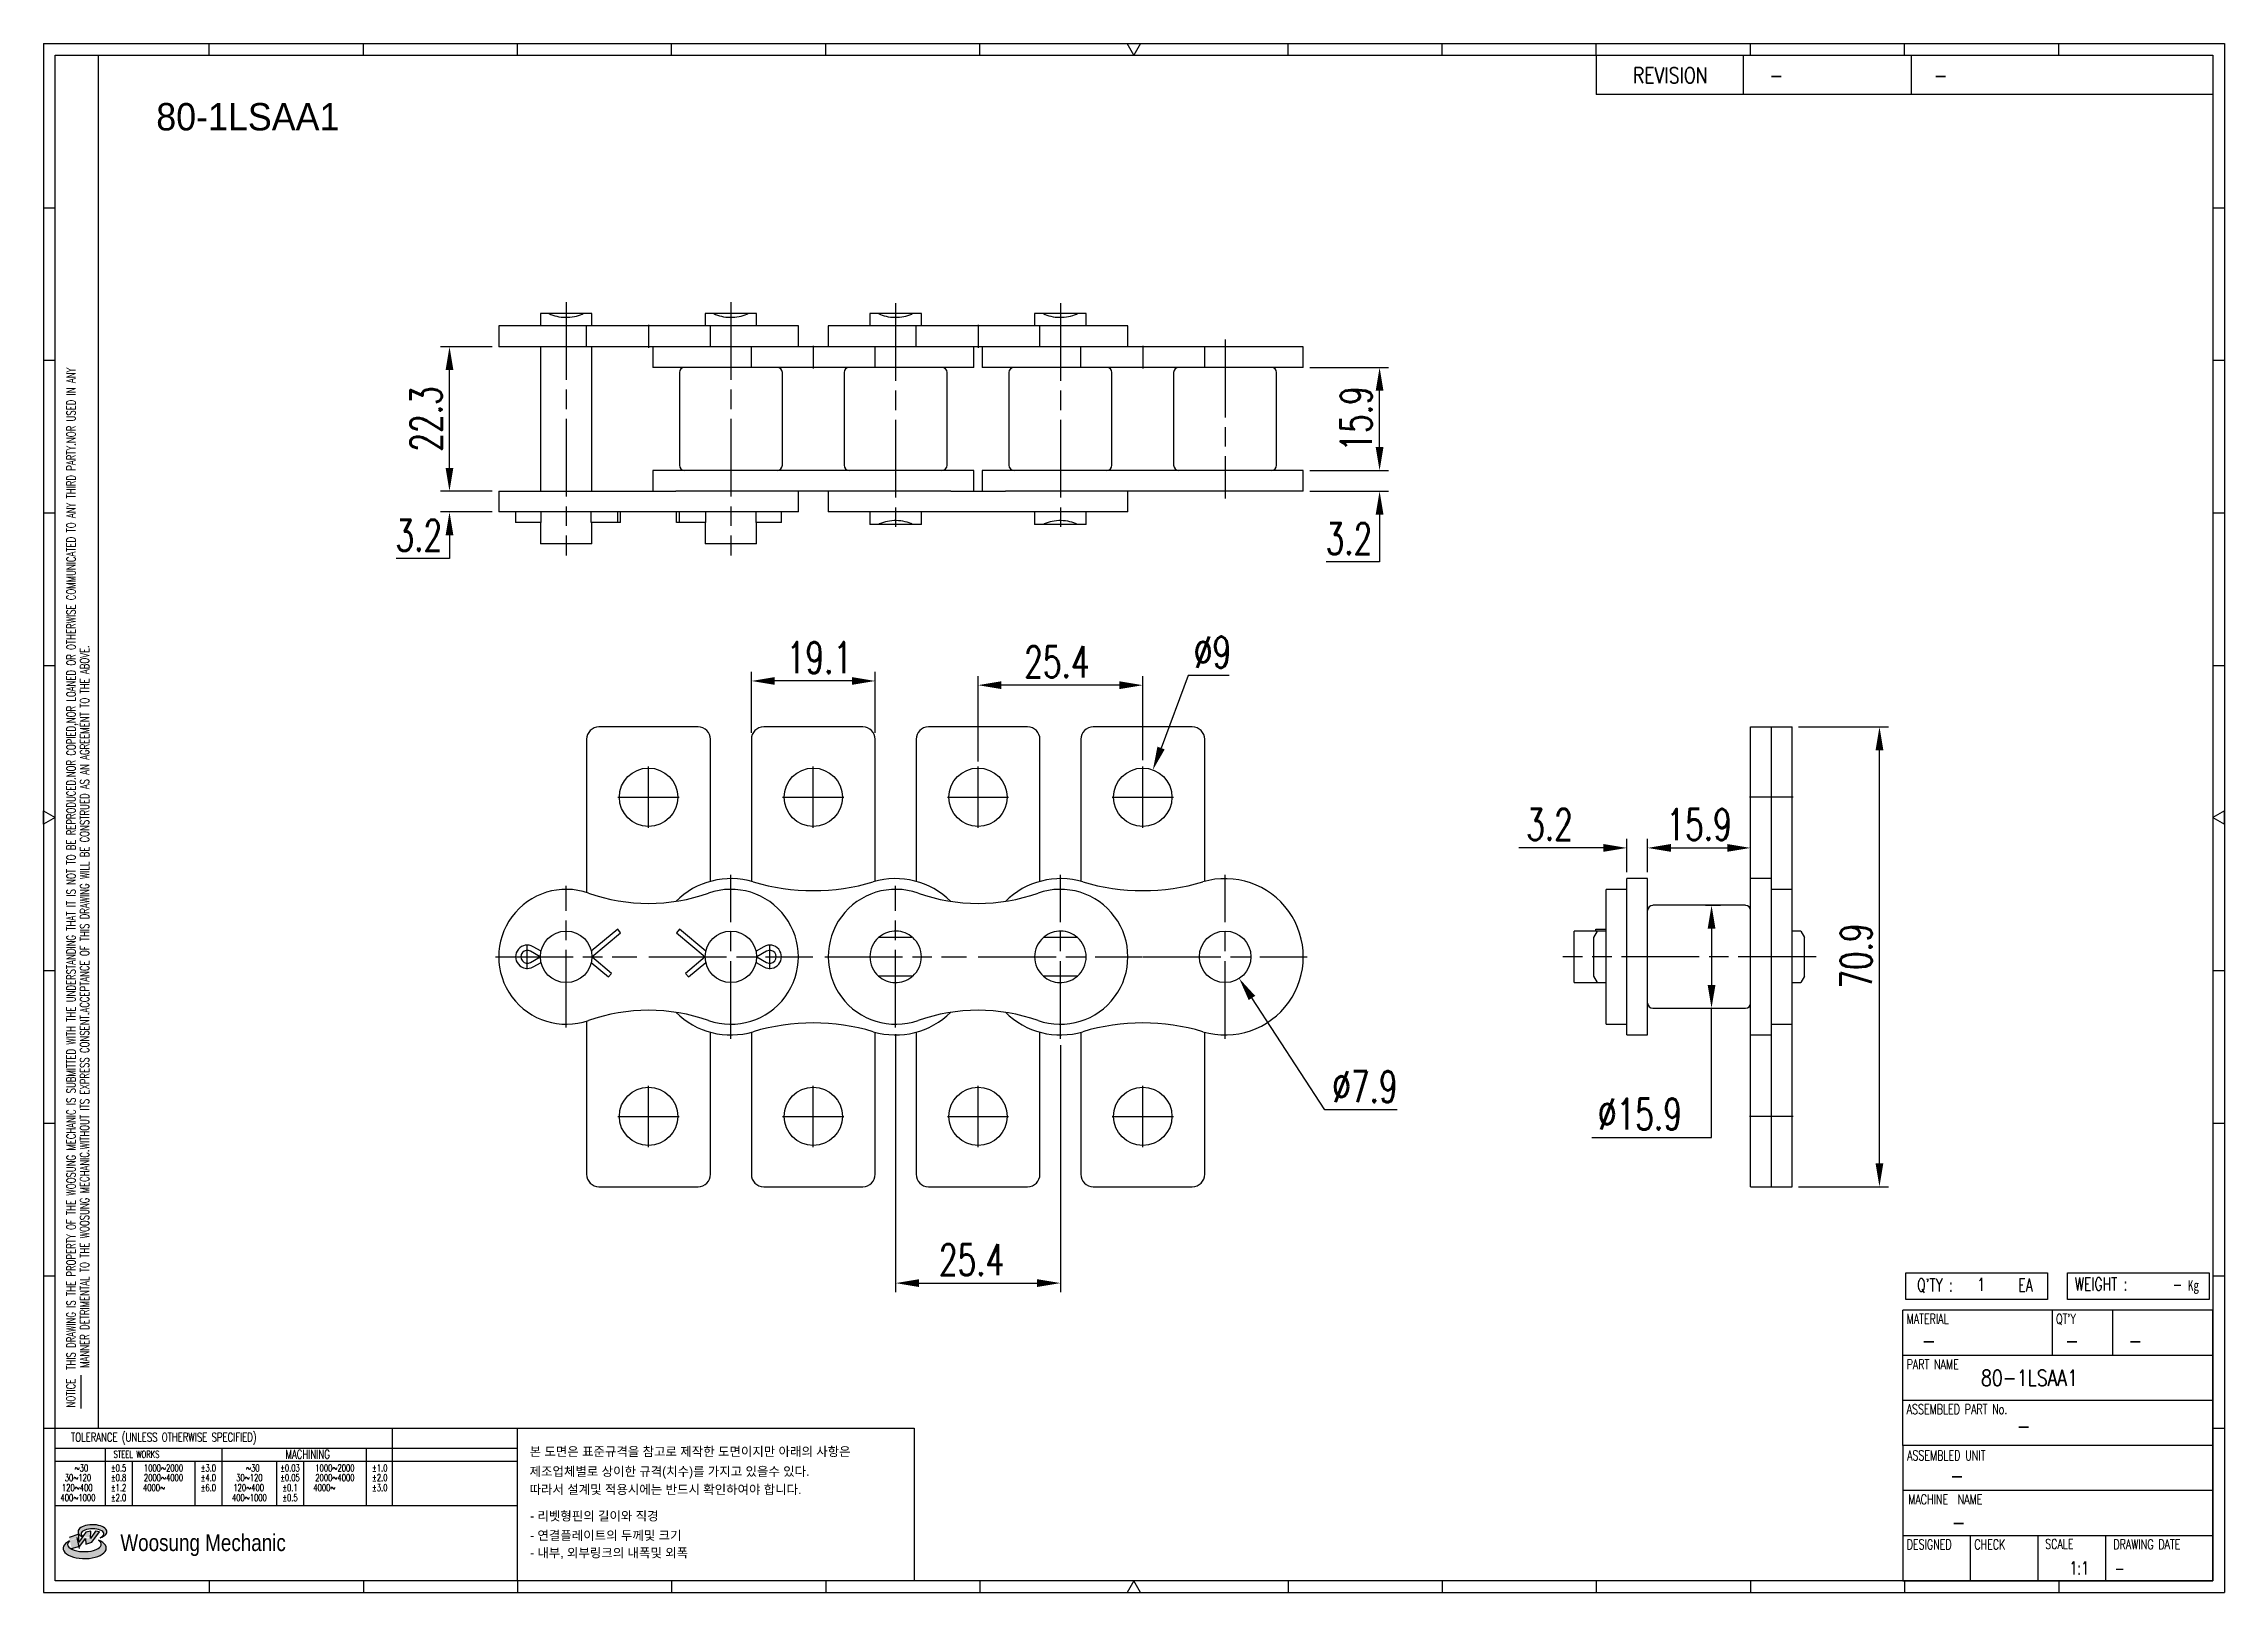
# Model space of a CAD drawing. Header units: millimetres. Extents: x 1209 to 1546, y 59 to 298.
import ezdxf
from ezdxf.enums import TextEntityAlignment as Align

# ---------------------------------------------------------------- set-up
doc = ezdxf.new("R2010")
doc.units = ezdxf.units.MM
doc.linetypes.add('AM_ISO08W050', pattern=[18, 12, -1.5, 3, -1.5])
doc.layers.get('Defpoints').update_dxf_attribs({"color": 80})
doc.layers.add('CL1', color=140, linetype='AM_ISO08W050', lineweight=25)
for name, color, linetype in [('S-DIM', 7, 'Continuous'), ('TITLE', 7, 'Continuous'), ('도면레이아웃', 7, 'Continuous')]:
    doc.layers.add(name, color=color, linetype=linetype)
doc.styles.add('HAN', font='ROMANS.shx', dxfattribs={"width": 0.7, "bigfont": 'whgtxt.shx'})
doc.styles.add('HKD_ST2', font='romans.shx', dxfattribs={"width": 0.7, "height": 4, "bigfont": '@extfont2.shx'})
doc.styles.add('HSG', font='SIMPLEX.shx', dxfattribs={"width": 0.7, "bigfont": 'HSG.shx'})
doc.styles.add('MtXpl_', font='Gulim.ttf')
doc.styles.add('SLDTEXTSTYLE4', font='arial.ttf', dxfattribs={"width": 0.8})
doc.dimstyles.new('AP2', dxfattribs={"dimscale": 2, "dimtxt": 2.4, "dimasz": 1.8, "dimexe": 0.7, "dimexo": 0.5, "dimgap": 0.6, "dimtad": 1, "dimtoh": 1, "dimdec": 1, "dimrnd": 0.01, "dimzin": 9, "dimdsep": 46, "dimtxsty": 'HSG', "dimcen": 0, "dimclrd": 251, "dimclre": 251, "dimclrt": 60, "dimazin": 2, "dimtp": 1, "dimtm": 1, "dimtfac": 0.5, "dimtdec": 1, "dimtofl": 0, "dimtmove": 0, "dimatfit": 3, "dimfxl": 0, "dimtvp": 1, "dimtolj": 2, "dimlwd": -1, "dimlwe": -1, "dimarcsym": 0})

msp = doc.modelspace()

# ---------------------------------------------------------------- texts
at = {"color": 254, "style": 'MtXpl_'}
msp.add_text('80-1LSAA1', height=4.221, dxfattribs=at).set_placement((1226.85, 284.18))
at = {"style": 'HAN', "width": 0.8}
msp.add_text('80-1LSAA1', height=2.436, dxfattribs=at).set_placement((1508.19, 90.62))
at = {"color": 140, "style": 'MtXpl_'}
for s, p in [('본 도면은 표준규격을 참고로 제작한 도면이지만 아래의 사항은', (1284.41, 79.78)), ('제조업체별로 상이한 규격(치수)를 가지고 있을수 있다.', (1284.41, 76.72)), ('따라서 설계및 적용시에는 반드시 확인하여야 합니다.', (1284.41, 73.93)), ('- 리벳형핀의 길이와 직경', (1284.49, 69.84)), ('- 연결플레이트의 두께및 크기', (1284.49, 66.85)), ('- 내부, 외부링크의 내폭및 외폭', (1284.49, 64.16))]:
    msp.add_text(s, height=1.4072, dxfattribs=at).set_placement(p)

# ---------------------------------------------------------------- blocks, each defined once
blk = doc.blocks.new('MAST')
at = {"layer": '도면레이아웃'}
h = blk.add_hatch(color=10, dxfattribs=at)
h.paths.add_polyline_path([(1.544, 35.177), (1.554, 34.966), (1.779, 35.034), (2.054, 35.422), (1.908, 35.446), (1.728, 35.167), (1.741, 35.439), (1.547, 35.405), (1.292, 35.041), (1.295, 35.33), (0.943, 35.208), (1.03, 34.8), (1.336, 34.885)])
edge = h.paths.add_edge_path()
edge.add_ellipse((1.795, 35.421), major_axis=(-0.53, 0), ratio=0.487785, start_angle=122.36065, end_angle=403.39574)
edge.add_line((1.411, 35.244), (1.419, 35.261))
edge.add_ellipse((1.798, 35.344), major_axis=(-0.423, 0), ratio=0.444396, start_angle=131.58977, end_angle=386.19408, ccw=False)
edge = h.paths.add_edge_path()
edge.add_ellipse((1.512, 34.815), major_axis=(-0.793, 0), ratio=0.480113, start_angle=314.67633, end_angle=590.85213)
edge.add_ellipse((1.501, 34.958), major_axis=(-0.62, 0), ratio=0.43311, start_angle=331.7024, end_angle=574.42495, ccw=False)
at = {"color": 140}
for p, q in [((0, 90.118), (80.15, 90.118)), ((0, 90.118), (0, 33.191)), ((80.15, 90.118), (80.15, 33.191)), ((57.068, 89.693), (57.068, 88.246)), ((62.47, 89.693), (62.47, 88.246)), ((68.635, 89.693), (68.635, 88.246)), ((79.725, 88.246), (57.068, 88.246)), ((68.449, 43.961), (68.449, 44.936)), ((68.449, 44.936), (73.654, 44.936)), ((73.654, 44.936), (73.654, 43.961)), ((74.39, 43.961), (74.39, 44.936)), ((74.39, 44.936), (79.595, 44.936)), ((79.595, 44.936), (79.595, 43.961)), ((68.336, 38.59), (68.336, 43.563)), ((79.725, 43.563), (68.336, 43.563)), ((73.654, 43.961), (68.449, 43.961)), ((73.827, 43.563), (73.827, 41.905)), ((79.595, 43.961), (74.39, 43.961)), ((76.037, 43.563), (76.037, 41.905)), ((79.725, 38.59), (79.725, 43.563)), ((79.725, 41.905), (68.336, 41.905)), ((79.725, 40.248), (68.336, 40.248)), ((68.336, 38.59), (68.336, 33.616)), ((79.725, 38.59), (68.336, 38.59)), ((79.725, 33.616), (79.725, 38.59)), ((79.725, 36.932), (68.336, 36.932)), ((79.725, 35.274), (68.336, 35.274)), ((70.822, 33.616), (70.822, 35.274)), ((73.309, 33.616), (73.309, 35.274)), ((75.796, 33.616), (75.796, 35.274)), ((0, 33.191), (80.15, 33.191)), ((68.336, 33.616), (79.725, 33.616))]:
    blk.add_line(p, q, dxfattribs=at)
for p, q in [((6.089, 89.693), (6.089, 90.118)), ((11.753, 89.693), (11.753, 90.118)), ((17.418, 89.693), (17.418, 90.118)), ((23.082, 89.693), (23.082, 90.118)), ((28.746, 89.693), (28.746, 90.118)), ((34.411, 89.693), (34.411, 90.118)), ((45.739, 89.693), (45.739, 90.118)), ((51.404, 89.693), (51.404, 90.118)), ((57.068, 89.693), (57.068, 90.118)), ((62.732, 89.693), (62.732, 90.118)), ((68.397, 89.693), (68.397, 90.118)), ((74.061, 89.693), (74.061, 90.118)), ((0, 84.085), (0.425, 84.085)), ((79.725, 84.085), (80.15, 84.085)), ((0, 78.478), (0.425, 78.478)), ((79.725, 78.478), (80.15, 78.478)), ((0, 72.87), (0.425, 72.87)), ((79.725, 72.87), (80.15, 72.87)), ((0, 67.262), (0.425, 67.262)), ((79.725, 67.262), (80.15, 67.262)), ((0, 56.047), (0.425, 56.047)), ((79.725, 56.047), (80.15, 56.047)), ((0, 50.439), (0.425, 50.439)), ((79.725, 50.439), (80.15, 50.439)), ((0, 44.832), (0.425, 44.832)), ((79.725, 44.832), (80.15, 44.832)), ((1.377, 39.947), (1.377, 41.174)), ((0, 39.224), (0.425, 39.224)), ((79.725, 39.224), (80.15, 39.224)), ((6.089, 33.616), (6.089, 33.191)), ((11.753, 33.616), (11.753, 33.191)), ((17.418, 33.616), (17.418, 33.191)), ((23.082, 33.616), (23.082, 33.191)), ((28.746, 33.616), (28.746, 33.191)), ((34.411, 33.616), (34.411, 33.191)), ((45.739, 33.616), (45.739, 33.191)), ((51.404, 33.616), (51.404, 33.191)), ((57.068, 33.616), (57.068, 33.191)), ((62.732, 33.616), (62.732, 33.191)), ((68.397, 33.616), (68.397, 33.191)), ((74.061, 33.616), (74.061, 33.191))]:
    blk.add_line(p, q)
at = {"color": 2}
for p, q in [((2.017, 39.224), (2.017, 89.693)), ((0.425, 39.224), (17.418, 39.224)), ((0.425, 38.487), (17.418, 38.487)), ((2.257, 38.487), (2.257, 36.382)), ((6.557, 38.5), (6.557, 36.382)), ((11.857, 38.487), (11.857, 36.382)), ((12.816, 39.224), (12.816, 36.382)), ((17.418, 33.616), (17.418, 39.224)), ((0.425, 38.012), (17.418, 38.012)), ((3.257, 38.012), (3.257, 36.382)), ((5.557, 38.012), (5.557, 36.382)), ((8.557, 38.012), (8.557, 36.382)), ((9.557, 38.026), (9.557, 36.382)), ((0.425, 36.382), (17.418, 36.382))]:
    blk.add_line(p, q, dxfattribs=at)
for points in [[(40.075, 89.693), (39.83, 90.118), (40.32, 90.118)], [(0.425, 61.679), (0, 61.433), (0, 61.924)], [(79.725, 61.679), (80.15, 61.433), (80.15, 61.924)], [(40.075, 33.616), (39.83, 33.191), (40.32, 33.191)]]:
    blk.add_lwpolyline(points, close=True)
at = {"color": 140}
blk.add_lwpolyline([(0.425, 89.693), (79.725, 89.693), (79.725, 33.616), (0.425, 33.616)], close=True, dxfattribs=at)
at = {"layer": '도면레이아웃'}
for p, q in [((1.295, 35.33), (0.943, 35.208)), ((1.547, 35.405), (1.292, 35.041)), ((1.292, 35.041), (1.295, 35.33)), ((1.741, 35.439), (1.547, 35.405)), ((1.908, 35.446), (1.728, 35.167)), ((1.728, 35.167), (1.741, 35.439)), ((1.779, 35.034), (2.054, 35.422)), ((2.054, 35.422), (1.908, 35.446)), ((1.03, 34.8), (1.336, 34.885)), ((1.224, 35.208), (1.311, 34.8)), ((1.224, 35.208), (1.224, 35.208)), ((1.336, 34.885), (1.544, 35.177)), ((1.419, 35.261), (1.411, 35.244)), ((1.544, 35.177), (1.554, 34.966)), ((1.554, 34.966), (1.779, 35.034))]:
    blk.add_line(p, q, dxfattribs=at)
for centre, major_axis, ratio, start_param, end_param in [((1.795, 35.421), (-0.53, 0), 0.487785, 2.135596, 7.040584), ((1.798, 35.344), (-0.423, 0), 0.444396, 2.296675, 6.740358), ((1.512, 34.815), (-0.793, 0), 0.480113, 5.492138, 10.312315), ((1.501, 34.958), (-0.62, 0), 0.43311, 5.789299, 10.025607)]:
    blk.add_ellipse(centre, major_axis=major_axis, ratio=ratio, start_param=start_param, end_param=end_param, dxfattribs=at)
for s, height, style, width, p in [('REVISION', 0.5806, 'HAN', 0.8, (58.415, 88.664)), ('-', 0.581, 'HAN', 0.8, (63.426, 88.664)), ('-', 0.581, 'HAN', 0.8, (69.468, 88.664)), ("Q'TY : ", 0.4746, 'HKD_ST2', 0.7, (68.857, 44.253)), ('1', 0.475, 'HKD_ST2', 0.7, (71.071, 44.275)), ('EA', 0.4746, 'HKD_ST2', 0.7, (72.578, 44.253)), ('WEIGHT : ', 0.4746, 'HKD_ST2', 0.7, (74.65, 44.286)), ('-', 0.581, 'HAN', 0.8, (69.029, 42.157)), ('-', 0.581, 'HAN', 0.8, (74.289, 42.157)), ('-', 0.581, 'HAN', 0.8, (76.623, 42.157)), ('-', 0.581, 'HAN', 0.8, (72.515, 39.013)), ('-', 0.581, 'HAN', 0.8, (70.067, 37.189)), ('-', 0.581, 'HAN', 0.8, (70.126, 35.48)), ('1:1', 0.4746, 'HKD_ST2', 0.7, (74.458, 33.848)), ('-', 0.475, 'HKD_ST2', 0.7, (76.112, 33.837))]:
    blk.add_text(s, height=height, dxfattribs=dict(style=style, width=width)).set_placement(p)
at = {"color": 6, "style": 'HKD_ST2', "width": 0.7}
for s, p in [(' THIS DRAWING IS THE PROPERTY OF THE WOOSUNG MECHANIC IS SUBMITTED WITH THE UNDERSTANDING THAT IT IS NOT TO BE REPRODUCED.NOR COPIED,NOR LOANED OR OTHERWISE COMMUNICATED TO ANY THIRD PARTY.NOR USED IN ANY', (1.173, 41.217)), ('MANNER DETRIMENTAL TO THE WOOSUNG MECHANIC.WITHOUT ITS EXPRESS CONSENT.ACCEPTANCE OF THIS DRAWING WILL BE CONSTRUED AS AN AGREEMENT TO THE ABOVE.', (1.672, 41.447))]:
    blk.add_text(s, height=0.326266, rotation=90, dxfattribs=at).set_placement(p)
at = {"style": 'HKD_ST2', "width": 0.7}
blk.add_text('-', height=0.475, dxfattribs=at).set_placement((78.613, 44.286), align=Align.RIGHT)
at = {"color": 254, "style": 'HKD_ST2', "width": 0.7}
for s, height, p in [('MATERIAL', 0.3651, (68.474, 43.425)), ("QT'Y", 0.3651, (73.965, 43.425)), ('PART NAME', 0.3651, (68.474, 41.756)), ('ASSEMBLED PART No.', 0.36511, (68.474, 40.109)), ('ASSEMBLED UNIT', 0.36511, (68.49, 38.408)), ('MACHINE  NAME', 0.36511, (68.532, 36.794)), ('DESIGNED', 0.3651, (68.474, 35.136)), ('CHECK', 0.3651, (70.961, 35.136)), ('SCALE', 0.3651, (73.566, 35.153)), ('DRAWING DATE', 0.36511, (76.071, 35.141))]:
    blk.add_text(s, height=height, dxfattribs=at).set_placement(p, align=Align.TOP_LEFT)
at = {"style": 'HKD_ST2', "width": 0.7}
blk.add_text('NOTICE', height=0.3263, rotation=90, dxfattribs=at).set_placement((1.163, 39.988))
blk.add_text('TOLERANCE (UNLESS OTHERWISE SPECIFIED)', height=0.32627, dxfattribs=at).set_placement((4.417, 38.896), align=Align.MIDDLE_CENTER)
at = {"color": 4, "style": 'HKD_ST2', "width": 0.7}
for s, height, p in [('%%12630', 0.261, (1.389, 37.762)), ('1000%%1262000', 0.26101, (4.407, 37.762)), ('%%12630', 0.261, (7.689, 37.762)), ('1000%%1262000', 0.26101, (10.707, 37.762)), ('120%%126400', 0.26101, (1.237, 37.045)), ('30%%126120', 0.261, (1.263, 37.411)), ('4000%%126', 0.261, (4.061, 37.045)), ('2000%%1264000', 0.26101, (4.407, 37.411)), ('120%%126400', 0.26101, (7.537, 37.045)), ('30%%126120', 0.261, (7.563, 37.411)), ('4000%%126', 0.261, (10.321, 37.045)), ('2000%%1264000', 0.26101, (10.707, 37.411)), ('400%%1261000', 0.26101, (1.263, 36.67)), ('400%%1261000', 0.26101, (7.563, 36.67))]:
    blk.add_text(s, height=height, dxfattribs=at).set_placement(p, align=Align.MIDDLE_CENTER)
for s, height, p in [('%%P0.5', 0.261, (2.757, 37.762)), ('STEEL WORKS', 0.26101, (3.416, 38.268)), ('%%P3.0', 0.261, (6.057, 37.762)), ('%%P0.03', 0.261, (9.057, 37.762)), ('MACHINING', 0.3263, (9.707, 38.27)), ('%%P1.0', 0.261, (12.357, 37.762)), ('%%P0.8', 0.261, (2.757, 37.411)), ('%%P1.2', 0.261, (2.757, 37.045)), ('%%P4.0', 0.261, (6.057, 37.411)), ('%%P6.0', 0.261, (6.057, 37.045)), ('%%P0.05', 0.261, (9.057, 37.411)), ('%%P0.1', 0.261, (9.057, 37.045)), ('%%P2.0', 0.261, (12.357, 37.411)), ('%%P3.0', 0.261, (12.357, 37.045)), ('%%P2.0', 0.261, (2.757, 36.67)), ('%%P0.5', 0.261, (9.057, 36.67))]:
    blk.add_text(s, height=height, dxfattribs=at).set_placement(p, align=Align.MIDDLE)
at = {"color": 1, "style": 'SLDTEXTSTYLE4', "width": 0.8}
blk.add_text('Woosung Mechanic', height=0.61957, dxfattribs=at).set_placement((2.822, 34.711))
at = {"layer": 'TITLE', "width": 0.8}
blk.add_text('Kg', height=0.3789, dxfattribs=at).set_placement((78.807, 44.286))
blk = doc.blocks.new('*D2')
at = {"layer": 'Defpoints', "color": 0, "transparency": 16777216}
for p in [(1353.55, 198.64), (1353.55, 185.86), (1378.95, 186.08)]:
    blk.add_point(p, dxfattribs=at)
at = {"layer": 'S-DIM', "color": 251, "linetype": 'ByBlock', "transparency": 16777216}
for p, q in [((1353.55, 186.86), (1353.55, 200.04)), ((1375.35, 198.64), (1357.15, 198.64)), ((1378.95, 187.08), (1378.95, 200.04))]:
    blk.add_line(p, q, dxfattribs=at)
at = {"layer": 'S-DIM', "color": 251, "transparency": 16777216}
for points in [[(1357.15, 199.24), (1357.15, 198.04), (1353.55, 198.64)], [(1375.35, 199.24), (1375.35, 198.04), (1378.95, 198.64)]]:
    blk.add_solid(points, dxfattribs=at)
at = {"layer": 'S-DIM', "color": 60, "transparency": 16777216, "insert": (1365.71, 202.24), "char_height": 4.8, "attachment_point": 5, "style": 'HSG'}
blk.add_mtext('\\A2;25.4', dxfattribs=at)
blk = doc.blocks.new('*D3')
at = {"layer": 'Defpoints', "color": 0, "transparency": 16777216}
for p in [(1318.6, 199.29), (1318.6, 190.3), (1337.7, 190.3)]:
    blk.add_point(p, dxfattribs=at)
at = {"layer": 'S-DIM', "color": 251, "linetype": 'ByBlock', "transparency": 16777216}
for p, q in [((1318.6, 191.3), (1318.6, 200.69)), ((1334.1, 199.29), (1322.2, 199.29)), ((1337.7, 191.3), (1337.7, 200.69))]:
    blk.add_line(p, q, dxfattribs=at)
at = {"layer": 'S-DIM', "color": 251, "transparency": 16777216}
for points in [[(1322.2, 199.89), (1322.2, 198.69), (1318.6, 199.29)], [(1334.1, 199.89), (1334.1, 198.69), (1337.7, 199.29)]]:
    blk.add_solid(points, dxfattribs=at)
at = {"layer": 'S-DIM', "color": 60, "transparency": 16777216, "insert": (1329.09, 202.89), "char_height": 4.8, "attachment_point": 5, "style": 'HSG'}
blk.add_mtext('\\A2;19.1', dxfattribs=at)
blk = doc.blocks.new('*D4')
at = {"layer": 'Defpoints', "color": 0, "transparency": 16777216}
for p in [(1380.51, 185.58), (1377.38, 177.14)]:
    blk.add_point(p, dxfattribs=at)
at = {"layer": 'S-DIM', "color": 251, "linetype": 'ByBlock', "transparency": 16777216}
for p, q in [((1385.93, 200.14), (1381.77, 188.95)), ((1392.25, 200.14), (1385.93, 200.14))]:
    blk.add_line(p, q, dxfattribs=at)
at = {"layer": 'S-DIM', "color": 251, "transparency": 16777216}
blk.add_solid([(1381.21, 189.16), (1382.33, 188.74), (1380.51, 185.58)], dxfattribs=at)
at = {"layer": 'S-DIM', "color": 60, "transparency": 16777216, "insert": (1389.69, 203.74), "char_height": 4.8, "attachment_point": 5, "style": 'HSG'}
blk.add_mtext('\\A2;∅9', dxfattribs=at)
blk = doc.blocks.new('*D5')
at = {"layer": 'Defpoints', "color": 0, "transparency": 16777216}
for p in [(1340.85, 145.84), (1366.25, 144.11), (1366.25, 106.45)]:
    blk.add_point(p, dxfattribs=at)
at = {"layer": 'S-DIM', "color": 251, "linetype": 'ByBlock', "transparency": 16777216}
for p, q in [((1340.85, 144.84), (1340.85, 105.05)), ((1366.25, 143.11), (1366.25, 105.05)), ((1344.45, 106.45), (1362.65, 106.45))]:
    blk.add_line(p, q, dxfattribs=at)
at = {"layer": 'S-DIM', "color": 251, "transparency": 16777216}
for points in [[(1344.45, 107.05), (1344.45, 105.85), (1340.85, 106.45)], [(1362.65, 107.05), (1362.65, 105.85), (1366.25, 106.45)]]:
    blk.add_solid(points, dxfattribs=at)
at = {"layer": 'S-DIM', "color": 60, "transparency": 16777216, "insert": (1352.56, 110.05), "char_height": 4.8, "attachment_point": 5, "style": 'HSG'}
blk.add_mtext('\\A2;25.4', dxfattribs=at)
blk = doc.blocks.new('*D6')
at = {"layer": 'Defpoints', "color": 0, "transparency": 16777216}
for p in [(1456.78, 173.55), (1453.58, 168.81), (1456.78, 168.81)]:
    blk.add_point(p, dxfattribs=at)
at = {"layer": 'S-DIM', "color": 251, "linetype": 'ByBlock', "transparency": 16777216}
for p, q in [((1453.58, 169.81), (1453.58, 174.95)), ((1456.78, 169.81), (1456.78, 174.95)), ((1449.98, 173.55), (1436.94, 173.55)), ((1460.38, 173.55), (1463.98, 173.55))]:
    blk.add_line(p, q, dxfattribs=at)
at = {"layer": 'S-DIM', "color": 251, "transparency": 16777216}
for points in [[(1449.98, 174.15), (1449.98, 172.95), (1453.58, 173.55)], [(1460.38, 174.15), (1460.38, 172.95), (1456.78, 173.55)]]:
    blk.add_solid(points, dxfattribs=at)
at = {"layer": 'S-DIM', "color": 60, "transparency": 16777216, "insert": (1441.66, 177.15), "char_height": 4.8, "attachment_point": 5, "style": 'HSG'}
blk.add_mtext('\\A2;3.2', dxfattribs=at)
blk = doc.blocks.new('*D7')
at = {"layer": 'Defpoints', "color": 0, "transparency": 16777216}
for p in [(1472.66, 173.55), (1472.66, 173.55), (1456.78, 168.81)]:
    blk.add_point(p, dxfattribs=at)
at = {"layer": 'S-DIM', "color": 251, "linetype": 'ByBlock', "transparency": 16777216}
for p, q in [((1456.78, 169.81), (1456.78, 174.95)), ((1472.66, 174.55), (1472.66, 174.95)), ((1460.38, 173.55), (1469.06, 173.55))]:
    blk.add_line(p, q, dxfattribs=at)
at = {"layer": 'S-DIM', "color": 251, "transparency": 16777216}
for points in [[(1460.38, 174.15), (1460.38, 172.95), (1456.78, 173.55)], [(1469.06, 174.15), (1469.06, 172.95), (1472.66, 173.55)]]:
    blk.add_solid(points, dxfattribs=at)
at = {"layer": 'S-DIM', "color": 60, "transparency": 16777216, "insert": (1464.72, 177.15), "char_height": 4.8, "attachment_point": 5, "style": 'HSG'}
blk.add_mtext('\\A2;15.9', dxfattribs=at)
blk = doc.blocks.new('*D8')
at = {"layer": 'Defpoints', "color": 0, "transparency": 16777216}
for p in [(1479.06, 192.21), (1492.53, 192.21), (1479.06, 121.31)]:
    blk.add_point(p, dxfattribs=at)
at = {"layer": 'S-DIM', "color": 251, "linetype": 'ByBlock', "transparency": 16777216}
for p, q in [((1480.06, 192.21), (1493.93, 192.21)), ((1492.53, 124.91), (1492.53, 188.61)), ((1480.06, 121.31), (1493.93, 121.31))]:
    blk.add_line(p, q, dxfattribs=at)
at = {"layer": 'S-DIM', "color": 251, "transparency": 16777216}
for points in [[(1491.93, 188.61), (1493.13, 188.61), (1492.53, 192.21)], [(1491.93, 124.91), (1493.13, 124.91), (1492.53, 121.31)]]:
    blk.add_solid(points, dxfattribs=at)
at = {"layer": 'S-DIM', "color": 60, "transparency": 16777216, "insert": (1488.93, 156.87), "char_height": 4.8, "attachment_point": 5, "rotation": 90, "style": 'HSG'}
blk.add_mtext('\\A2;70.9', dxfattribs=at)
blk = doc.blocks.new('*D9')
at = {"layer": 'Defpoints', "color": 0, "transparency": 16777216}
for p in [(1403.7, 231.75), (1415.46, 231.75), (1403.7, 228.55)]:
    blk.add_point(p, dxfattribs=at)
at = {"layer": 'S-DIM', "color": 251, "linetype": 'ByBlock', "transparency": 16777216}
for p, q in [((1415.46, 235.35), (1415.46, 238.95)), ((1404.7, 231.75), (1416.86, 231.75)), ((1404.7, 228.55), (1416.86, 228.55)), ((1415.46, 224.95), (1415.46, 217.64)), ((1415.46, 217.64), (1407.22, 217.64))]:
    blk.add_line(p, q, dxfattribs=at)
at = {"layer": 'S-DIM', "color": 251, "transparency": 16777216}
for points in [[(1414.86, 235.35), (1416.06, 235.35), (1415.46, 231.75)], [(1414.86, 224.95), (1416.06, 224.95), (1415.46, 228.55)]]:
    blk.add_solid(points, dxfattribs=at)
at = {"layer": 'S-DIM', "color": 60, "transparency": 16777216, "insert": (1410.74, 221.24), "char_height": 4.8, "attachment_point": 5, "style": 'HSG'}
blk.add_mtext('\\A2;3.2', dxfattribs=at)
blk = doc.blocks.new('*D10')
at = {"layer": 'Defpoints', "color": 0, "transparency": 16777216}
for p in [(1403.7, 247.63), (1415.46, 247.63), (1403.7, 231.75)]:
    blk.add_point(p, dxfattribs=at)
at = {"layer": 'S-DIM', "color": 251, "linetype": 'ByBlock', "transparency": 16777216}
for p, q in [((1404.7, 247.63), (1416.86, 247.63)), ((1415.46, 235.35), (1415.46, 244.03)), ((1404.7, 231.75), (1416.86, 231.75))]:
    blk.add_line(p, q, dxfattribs=at)
at = {"layer": 'S-DIM', "color": 251, "transparency": 16777216}
for points in [[(1414.86, 244.03), (1416.06, 244.03), (1415.46, 247.63)], [(1414.86, 235.35), (1416.06, 235.35), (1415.46, 231.75)]]:
    blk.add_solid(points, dxfattribs=at)
at = {"layer": 'S-DIM', "color": 60, "transparency": 16777216, "insert": (1411.86, 239.69), "char_height": 4.8, "attachment_point": 5, "rotation": 90, "style": 'HSG'}
blk.add_mtext('\\A2;15.9', dxfattribs=at)
blk = doc.blocks.new('*D11')
at = {"layer": 'Defpoints', "color": 0, "transparency": 16777216}
for p in [(1272.06, 228.55), (1279.65, 228.55), (1279.65, 225.35)]:
    blk.add_point(p, dxfattribs=at)
at = {"layer": 'S-DIM', "color": 251, "linetype": 'ByBlock', "transparency": 16777216}
for p, q in [((1272.06, 232.15), (1272.06, 235.75)), ((1278.65, 228.55), (1270.66, 228.55)), ((1278.65, 225.35), (1270.66, 225.35)), ((1272.06, 221.75), (1272.06, 218.15)), ((1272.06, 218.15), (1263.82, 218.15))]:
    blk.add_line(p, q, dxfattribs=at)
at = {"layer": 'S-DIM', "color": 251, "transparency": 16777216}
for points in [[(1271.46, 232.15), (1272.66, 232.15), (1272.06, 228.55)], [(1271.46, 221.75), (1272.66, 221.75), (1272.06, 225.35)]]:
    blk.add_solid(points, dxfattribs=at)
at = {"layer": 'S-DIM', "color": 60, "transparency": 16777216, "insert": (1267.34, 221.75), "char_height": 4.8, "attachment_point": 5, "style": 'HSG'}
blk.add_mtext('\\A2;3.2', dxfattribs=at)
blk = doc.blocks.new('*D12')
at = {"layer": 'Defpoints', "color": 0, "transparency": 16777216}
for p in [(1272.06, 250.83), (1279.65, 250.83), (1279.65, 228.55)]:
    blk.add_point(p, dxfattribs=at)
at = {"layer": 'S-DIM', "color": 251, "linetype": 'ByBlock', "transparency": 16777216}
for p, q in [((1278.65, 250.83), (1270.66, 250.83)), ((1272.06, 232.15), (1272.06, 247.23)), ((1278.65, 228.55), (1270.66, 228.55))]:
    blk.add_line(p, q, dxfattribs=at)
at = {"layer": 'S-DIM', "color": 251, "transparency": 16777216}
for points in [[(1271.46, 247.23), (1272.66, 247.23), (1272.06, 250.83)], [(1271.46, 232.15), (1272.66, 232.15), (1272.06, 228.55)]]:
    blk.add_solid(points, dxfattribs=at)
at = {"layer": 'S-DIM', "color": 60, "transparency": 16777216, "insert": (1268.46, 239.69), "char_height": 4.8, "attachment_point": 5, "rotation": 90, "style": 'HSG'}
blk.add_mtext('\\A2;22.3', dxfattribs=at)
blk = doc.blocks.new('*D13')
at = {"layer": 'Defpoints', "color": 0, "transparency": 16777216}
for p in [(1464.72, 164.7), (1464.72, 148.82), (1466.64, 148.82)]:
    blk.add_point(p, dxfattribs=at)
at = {"layer": 'S-DIM', "color": 251, "linetype": 'ByBlock', "transparency": 16777216}
for p, q in [((1465.72, 164.7), (1468.04, 164.7)), ((1466.64, 161.1), (1466.64, 152.42)), ((1465.72, 148.82), (1468.04, 148.82)), ((1466.64, 128.91), (1466.64, 148.82)), ((1448.16, 128.91), (1466.64, 128.91))]:
    blk.add_line(p, q, dxfattribs=at)
at = {"layer": 'S-DIM', "color": 251, "transparency": 16777216}
for points in [[(1466.04, 161.1), (1467.24, 161.1), (1466.64, 164.7)], [(1466.04, 152.42), (1467.24, 152.42), (1466.64, 148.82)]]:
    blk.add_solid(points, dxfattribs=at)
at = {"layer": 'S-DIM', "color": 60, "transparency": 16777216, "insert": (1455.6, 132.51), "char_height": 4.8, "attachment_point": 5, "style": 'HSG'}
blk.add_mtext('\\A2;%%c15.9', dxfattribs=at)
blk = doc.blocks.new('*D14')
at = {"layer": 'Defpoints', "color": 0, "transparency": 16777216}
for p in [(1389.48, 160.08), (1393.81, 153.43)]:
    blk.add_point(p, dxfattribs=at)
at = {"layer": 'S-DIM', "color": 251, "linetype": 'ByBlock', "transparency": 16777216}
for p, q in [((1407.04, 133.14), (1395.78, 150.42)), ((1418.16, 133.14), (1407.04, 133.14))]:
    blk.add_line(p, q, dxfattribs=at)
at = {"layer": 'S-DIM', "color": 251, "transparency": 16777216}
blk.add_solid([(1396.28, 150.74), (1395.28, 150.09), (1393.81, 153.43)], dxfattribs=at)
at = {"layer": 'S-DIM', "color": 60, "transparency": 16777216, "insert": (1413.2, 136.74), "char_height": 4.8, "attachment_point": 5, "style": 'HSG'}
blk.add_mtext('\\A2;∅7.9', dxfattribs=at)

# ---------------------------------------------------------------- dimensions: what is measured, and where the dimension line sits
at = {"layer": 'S-DIM'}
for base, p1, p2, picture, middle in [((1272.06, 250.83), (1279.65, 228.55), (1279.65, 250.83), '*D12', (1268.46, 239.69)), ((1415.46, 247.63), (1403.7, 231.75), (1403.7, 247.63), '*D10', (1411.86, 239.69))]:
    dim = msp.add_linear_dim(base=base, p1=p1, p2=p2, angle=90, dimstyle='AP2', override={"dimtmove": 1}, dxfattribs=at)
    dim.commit()
    dim.dimension.update_dxf_attribs({"geometry": picture, "text_midpoint": middle})
for base, p1, p2, picture, middle in [((1415.46, 231.75), (1403.7, 228.55), (1403.7, 231.75), '*D9', (1410.74, 217.64)), ((1272.06, 228.55), (1279.65, 225.35), (1279.65, 228.55), '*D11', (1267.34, 218.15)), ((1492.53, 192.21), (1479.06, 121.31), (1479.06, 192.21), '*D8', (1492.53, 156.87))]:
    dim = msp.add_linear_dim(base=base, p1=p1, p2=p2, angle=90, dimstyle='AP2', dxfattribs=at)
    dim.commit()
    dim.dimension.update_dxf_attribs({"geometry": picture, "text_midpoint": middle, "dimtype": 128})
for base, p1, p2, picture, middle in [((1318.6, 199.29), (1337.7, 190.3), (1318.6, 190.3), '*D3', (1329.09, 199.29)), ((1353.55, 198.64), (1378.95, 186.08), (1353.55, 185.86), '*D2', (1365.71, 198.64)), ((1456.78, 173.55), (1453.58, 168.81), (1456.78, 168.81), '*D6', (1441.66, 173.55)), ((1366.25, 106.45), (1340.85, 145.84), (1366.25, 144.11), '*D5', (1352.56, 106.45))]:
    dim = msp.add_linear_dim(base=base, p1=p1, p2=p2, dimstyle='AP2', dxfattribs=at)
    dim.commit()
    dim.dimension.update_dxf_attribs({"geometry": picture, "text_midpoint": middle, "dimtype": 128})
dim = msp.add_diameter_dim_2p(p1=(1377.38, 177.14), p2=(1380.51, 185.58), dimstyle='AP2', dxfattribs=at)
dim.commit()
dim.dimension.update_dxf_attribs({"geometry": '*D4', "text_midpoint": (1389.69, 200.14), "dimtype": 131})
dim = msp.add_linear_dim(base=(1472.66, 173.55), p1=(1456.78, 168.81), p2=(1472.66, 173.55), dimstyle='AP2', override={"dimtmove": 1}, dxfattribs=at)
dim.commit()
dim.dimension.update_dxf_attribs({"geometry": '*D7', "text_midpoint": (1464.72, 177.15)})
dim = msp.add_linear_dim(base=(1466.64, 148.82), p1=(1464.72, 164.7), p2=(1464.72, 148.82), angle=90, text='%%c<>', dimstyle='AP2', override={"dimtmove": 1}, dxfattribs=at)
dim.commit()
dim.dimension.update_dxf_attribs({"geometry": '*D13', "text_midpoint": (1461.06, 128.91), "dimtype": 128})
dim = msp.add_diameter_dim_2p(p1=(1389.48, 160.08), p2=(1393.81, 153.43), dimstyle='AP2', override={"dimtmove": 1}, dxfattribs=at)
dim.commit()
dim.dimension.update_dxf_attribs({"geometry": '*D14', "text_midpoint": (1407.04, 133.14), "dimtype": 131})

# ---------------------------------------------------------------- linework, layer by layer
for p, q in [((1286.08, 255.94), (1286.08, 254.03)), ((1294.02, 255.94), (1286.08, 255.94)), ((1287.42, 255.94), (1287.69, 255.81)), ((1287.69, 255.81), (1287.98, 255.7)), ((1287.98, 255.7), (1288.28, 255.61)), ((1288.28, 255.61), (1288.6, 255.52)), ((1291.31, 255.49), (1291.63, 255.56)), ((1291.63, 255.56), (1291.95, 255.65)), ((1291.95, 255.65), (1292.24, 255.75)), ((1292.24, 255.75), (1292.52, 255.87)), ((1292.52, 255.87), (1292.67, 255.94)), ((1294.02, 254.03), (1294.02, 255.94)), ((1311.48, 255.94), (1311.48, 254.03)), ((1319.42, 255.94), (1311.48, 255.94)), ((1312.82, 255.94), (1313.09, 255.81)), ((1313.09, 255.81), (1313.38, 255.7)), ((1313.38, 255.7), (1313.68, 255.61)), ((1313.68, 255.61), (1314, 255.52)), ((1316.71, 255.49), (1317.03, 255.56)), ((1317.03, 255.56), (1317.35, 255.65)), ((1317.35, 255.65), (1317.64, 255.75)), ((1317.64, 255.75), (1317.92, 255.87)), ((1317.92, 255.87), (1318.07, 255.94)), ((1319.42, 254.03), (1319.42, 255.94)), ((1336.88, 255.94), (1336.88, 254.03)), ((1344.82, 255.94), (1336.88, 255.94)), ((1338.22, 255.94), (1338.49, 255.81)), ((1338.49, 255.81), (1338.78, 255.7)), ((1338.78, 255.7), (1339.08, 255.61)), ((1339.08, 255.61), (1339.4, 255.52)), ((1342.11, 255.49), (1342.43, 255.56)), ((1342.43, 255.56), (1342.75, 255.65)), ((1342.75, 255.65), (1343.04, 255.75)), ((1343.04, 255.75), (1343.32, 255.87)), ((1343.32, 255.87), (1343.47, 255.94)), ((1344.82, 254.03), (1344.82, 255.94)), ((1362.28, 255.94), (1362.28, 254.03)), ((1370.22, 255.94), (1362.28, 255.94)), ((1363.62, 255.94), (1363.89, 255.81)), ((1363.89, 255.81), (1364.18, 255.7)), ((1364.18, 255.7), (1364.48, 255.61)), ((1364.48, 255.61), (1364.8, 255.52)), ((1367.51, 255.49), (1367.83, 255.56)), ((1367.83, 255.56), (1368.15, 255.65)), ((1368.15, 255.65), (1368.44, 255.75)), ((1368.44, 255.75), (1368.72, 255.87)), ((1368.72, 255.87), (1368.87, 255.94)), ((1370.22, 254.03), (1370.22, 255.94)), ((1325.85, 254.03), (1279.65, 254.03)), ((1279.65, 254.03), (1279.65, 250.83)), ((1288.6, 255.52), (1288.92, 255.46)), ((1288.92, 255.46), (1289.26, 255.41)), ((1289.26, 255.41), (1289.6, 255.38)), ((1289.6, 255.38), (1289.95, 255.37)), ((1289.95, 255.37), (1290.29, 255.37)), ((1290.29, 255.37), (1290.64, 255.39)), ((1290.64, 255.39), (1290.98, 255.43)), ((1290.98, 255.43), (1291.31, 255.49)), ((1293.2, 250.83), (1293.2, 254.03)), ((1312.3, 250.83), (1312.3, 254.03)), ((1314, 255.52), (1314.32, 255.46)), ((1314.32, 255.46), (1314.66, 255.41)), ((1314.66, 255.41), (1315, 255.38)), ((1315, 255.38), (1315.35, 255.37)), ((1315.35, 255.37), (1315.69, 255.37)), ((1315.69, 255.37), (1316.04, 255.39)), ((1316.04, 255.39), (1316.38, 255.43)), ((1316.38, 255.43), (1316.71, 255.49)), ((1325.85, 250.83), (1325.85, 254.03)), ((1330.45, 254.03), (1330.45, 250.83)), ((1376.65, 254.03), (1330.45, 254.03)), ((1339.4, 255.52), (1339.72, 255.46)), ((1339.72, 255.46), (1340.06, 255.41)), ((1340.06, 255.41), (1340.4, 255.38)), ((1340.4, 255.38), (1340.75, 255.37)), ((1340.75, 255.37), (1341.09, 255.37)), ((1341.09, 255.37), (1341.44, 255.39)), ((1341.44, 255.39), (1341.78, 255.43)), ((1341.78, 255.43), (1342.11, 255.49)), ((1344, 250.83), (1344, 254.03)), ((1363.1, 250.83), (1363.1, 254.03)), ((1364.8, 255.52), (1365.12, 255.46)), ((1365.12, 255.46), (1365.46, 255.41)), ((1365.46, 255.41), (1365.8, 255.38)), ((1365.8, 255.38), (1366.15, 255.37)), ((1366.15, 255.37), (1366.49, 255.37)), ((1366.49, 255.37), (1366.84, 255.39)), ((1366.84, 255.39), (1367.18, 255.43)), ((1367.18, 255.43), (1367.51, 255.49)), ((1376.65, 250.83), (1376.65, 254.03)), ((1312.3, 250.83), (1279.65, 250.83)), ((1286.08, 250.83), (1286.08, 228.55)), ((1294.02, 228.55), (1294.02, 250.83)), ((1303.4, 250.83), (1303.4, 247.63)), ((1344, 250.83), (1312.3, 250.83)), ((1318.6, 247.63), (1318.6, 250.83)), ((1337.7, 247.63), (1337.7, 250.83)), ((1363.1, 250.83), (1344, 250.83)), ((1352.9, 247.63), (1352.9, 250.83)), ((1354.2, 250.83), (1354.2, 247.63)), ((1403.7, 250.83), (1363.1, 250.83)), ((1369.4, 247.63), (1369.4, 250.83)), ((1388.5, 247.63), (1388.5, 250.83)), ((1403.7, 247.63), (1403.7, 250.83)), ((1352.9, 247.63), (1303.4, 247.63)), ((1307.51, 246.84), (1307.51, 232.54)), ((1323.39, 232.54), (1323.39, 246.84)), ((1332.91, 246.84), (1332.91, 232.54)), ((1348.79, 232.54), (1348.79, 246.84)), ((1403.7, 247.63), (1354.2, 247.63)), ((1358.31, 246.84), (1358.31, 232.54)), ((1374.19, 232.54), (1374.19, 246.84)), ((1383.71, 246.84), (1383.71, 232.54)), ((1399.59, 232.54), (1399.59, 246.84)), ((1303.4, 231.75), (1303.4, 228.55)), ((1352.9, 231.75), (1303.4, 231.75)), ((1352.9, 228.55), (1352.9, 231.75)), ((1354.2, 231.75), (1354.2, 228.55)), ((1403.7, 231.75), (1354.2, 231.75)), ((1403.7, 228.55), (1403.7, 231.75)), ((1279.65, 228.55), (1306.96, 228.55)), ((1279.65, 228.55), (1279.65, 225.35)), ((1325.85, 225.35), (1279.65, 225.35)), ((1282.26, 225.35), (1282.26, 223.75)), ((1286.17, 223.75), (1286.17, 225.35)), ((1293.92, 223.75), (1293.92, 225.35)), ((1297.99, 223.75), (1297.99, 225.35)), ((1298.45, 223.75), (1298.45, 225.35)), ((1349.34, 228.55), (1306.96, 228.55)), ((1307.05, 223.75), (1307.05, 225.35)), ((1307.51, 223.75), (1307.51, 225.35)), ((1311.57, 223.75), (1311.57, 225.35)), ((1319.32, 223.75), (1319.32, 225.35)), ((1323.24, 223.75), (1323.24, 225.35)), ((1325.85, 225.35), (1325.85, 228.55)), ((1330.45, 228.55), (1330.45, 225.35)), ((1376.65, 225.35), (1330.45, 225.35)), ((1336.88, 225.35), (1336.88, 223.44)), ((1344.82, 223.44), (1344.82, 225.35)), ((1349.34, 228.55), (1357.76, 228.55)), ((1403.7, 228.55), (1357.76, 228.55)), ((1362.28, 225.35), (1362.28, 223.44)), ((1370.22, 223.44), (1370.22, 225.35)), ((1376.65, 225.35), (1376.65, 228.55)), ((1286.17, 223.75), (1282.26, 223.75)), ((1286.08, 223.75), (1286.08, 220.44)), ((1298.45, 223.75), (1293.92, 223.75)), ((1294.02, 220.44), (1294.02, 223.75)), ((1311.57, 223.75), (1307.05, 223.75)), ((1311.48, 223.75), (1311.48, 220.44)), ((1323.24, 223.75), (1319.32, 223.75)), ((1319.42, 220.44), (1319.42, 223.75)), ((1344.82, 223.44), (1336.88, 223.44)), ((1338.37, 223.51), (1338.22, 223.44)), ((1338.65, 223.63), (1338.37, 223.51)), ((1338.95, 223.73), (1338.65, 223.63)), ((1339.26, 223.82), (1338.95, 223.73)), ((1339.58, 223.89), (1339.26, 223.82)), ((1339.91, 223.95), (1339.58, 223.89)), ((1340.25, 223.99), (1339.91, 223.95)), ((1340.6, 224.01), (1340.25, 223.99)), ((1340.94, 224.01), (1340.6, 224.01)), ((1341.29, 224), (1340.94, 224.01)), ((1341.63, 223.97), (1341.29, 224)), ((1341.97, 223.92), (1341.63, 223.97)), ((1342.3, 223.85), (1341.97, 223.92)), ((1342.61, 223.77), (1342.3, 223.85)), ((1342.92, 223.68), (1342.61, 223.77)), ((1343.2, 223.57), (1342.92, 223.68)), ((1343.47, 223.44), (1343.2, 223.57)), ((1370.22, 223.44), (1362.28, 223.44)), ((1363.77, 223.51), (1363.62, 223.44)), ((1364.05, 223.63), (1363.77, 223.51)), ((1364.35, 223.73), (1364.05, 223.63)), ((1364.66, 223.82), (1364.35, 223.73)), ((1364.98, 223.89), (1364.66, 223.82)), ((1365.31, 223.95), (1364.98, 223.89)), ((1365.65, 223.99), (1365.31, 223.95)), ((1366, 224.01), (1365.65, 223.99)), ((1366.34, 224.01), (1366, 224.01)), ((1366.69, 224), (1366.34, 224.01)), ((1367.03, 223.97), (1366.69, 224)), ((1367.37, 223.92), (1367.03, 223.97)), ((1367.7, 223.85), (1367.37, 223.92)), ((1368.01, 223.77), (1367.7, 223.85)), ((1368.32, 223.68), (1368.01, 223.77)), ((1368.6, 223.57), (1368.32, 223.68)), ((1368.87, 223.44), (1368.6, 223.57)), ((1294.02, 220.44), (1286.08, 220.44)), ((1319.42, 220.44), (1311.48, 220.44)), ((1310.39, 192.21), (1295.11, 192.21)), ((1335.79, 192.21), (1320.51, 192.21)), ((1361.19, 192.21), (1345.91, 192.21)), ((1386.59, 192.21), (1371.31, 192.21)), ((1472.66, 121.31), (1472.66, 192.21)), ((1472.66, 192.21), (1475.86, 192.21)), ((1475.86, 121.31), (1475.86, 192.21)), ((1475.86, 192.21), (1479.06, 192.21)), ((1479.06, 121.31), (1479.06, 192.21)), ((1293.2, 190.3), (1293.2, 166.67)), ((1312.3, 168.39), (1312.3, 190.3)), ((1318.6, 190.3), (1318.6, 168.39)), ((1337.7, 168.39), (1337.7, 190.3)), ((1344, 190.3), (1344, 168.39)), ((1363.1, 168.39), (1363.1, 190.3)), ((1369.4, 190.3), (1369.4, 168.39)), ((1388.5, 168.39), (1388.5, 190.3)), ((1456.78, 168.81), (1453.58, 168.81)), ((1453.58, 144.71), (1453.58, 168.81)), ((1456.78, 144.71), (1456.78, 168.81)), ((1475.86, 168.81), (1472.66, 168.81)), ((1453.58, 167.16), (1450.38, 167.16)), ((1450.38, 146.36), (1450.38, 167.16)), ((1479.06, 167.16), (1475.86, 167.16)), ((1471.87, 164.7), (1457.58, 164.7)), ((1286.17, 157.62), (1284.96, 158.32)), ((1297.99, 161.02), (1293.92, 157.62)), ((1294.02, 156.76), (1298.45, 160.48)), ((1298.45, 160.48), (1297.99, 161.02)), ((1307.51, 161.02), (1307.05, 160.48)), ((1307.05, 160.48), (1311.48, 156.76)), ((1311.57, 157.62), (1307.51, 161.02)), ((1320.54, 158.32), (1319.32, 157.62)), ((1338.37, 159.86), (1338.22, 159.74)), ((1343.47, 159.74), (1338.22, 159.74)), ((1338.65, 160.07), (1338.37, 159.86)), ((1338.95, 160.24), (1338.65, 160.07)), ((1339.26, 160.4), (1338.95, 160.24)), ((1339.58, 160.52), (1339.26, 160.4)), ((1339.91, 160.62), (1339.58, 160.52)), ((1340.25, 160.68), (1339.91, 160.62)), ((1340.6, 160.72), (1340.25, 160.68)), ((1340.94, 160.73), (1340.6, 160.72)), ((1341.29, 160.7), (1340.94, 160.73)), ((1341.63, 160.65), (1341.29, 160.7)), ((1341.97, 160.57), (1341.63, 160.65)), ((1342.3, 160.45), (1341.97, 160.57)), ((1342.61, 160.31), (1342.3, 160.45)), ((1342.92, 160.15), (1342.61, 160.31)), ((1343.2, 159.95), (1342.92, 160.15)), ((1343.47, 159.74), (1343.2, 159.95)), ((1363.77, 159.86), (1363.62, 159.74)), ((1368.87, 159.74), (1363.62, 159.74)), ((1364.05, 160.07), (1363.77, 159.86)), ((1364.35, 160.24), (1364.05, 160.07)), ((1364.66, 160.4), (1364.35, 160.24)), ((1364.98, 160.52), (1364.66, 160.4)), ((1365.31, 160.62), (1364.98, 160.52)), ((1365.65, 160.68), (1365.31, 160.62)), ((1366, 160.72), (1365.65, 160.68)), ((1366.34, 160.73), (1366, 160.72)), ((1366.69, 160.7), (1366.34, 160.73)), ((1367.03, 160.65), (1366.69, 160.7)), ((1367.37, 160.57), (1367.03, 160.65)), ((1367.7, 160.45), (1367.37, 160.57)), ((1368.01, 160.31), (1367.7, 160.45)), ((1368.32, 160.15), (1368.01, 160.31)), ((1368.6, 159.95), (1368.32, 160.15)), ((1368.87, 159.74), (1368.6, 159.95)), ((1445.47, 152.79), (1445.47, 160.73)), ((1449.05, 160.73), (1445.47, 160.73)), ((1448.47, 159.74), (1449.05, 160.73)), ((1448.47, 153.78), (1448.47, 159.74)), ((1448.78, 161.02), (1450.38, 161.02)), ((1448.78, 160.73), (1448.78, 161.02)), ((1450.38, 160.73), (1449.05, 160.73)), ((1480.4, 160.73), (1479.06, 160.73)), ((1480.4, 160.73), (1480.97, 159.74)), ((1480.97, 153.78), (1480.97, 159.74)), ((1286.05, 156.76), (1284.55, 157.62)), ((1284.55, 155.89), (1286.05, 156.76)), ((1284.96, 155.2), (1286.17, 155.9)), ((1293.92, 155.9), (1296.59, 153.66)), ((1297.05, 154.21), (1294.02, 156.76)), ((1311.48, 156.76), (1308.44, 154.21)), ((1308.9, 153.66), (1311.57, 155.9)), ((1319.32, 155.9), (1320.54, 155.2)), ((1320.94, 157.62), (1319.44, 156.76)), ((1319.44, 156.76), (1320.94, 155.89)), ((1296.59, 153.66), (1297.05, 154.21)), ((1308.44, 154.21), (1308.9, 153.66)), ((1338.22, 153.78), (1338.49, 153.56)), ((1343.47, 153.78), (1338.22, 153.78)), ((1338.49, 153.56), (1338.78, 153.37)), ((1338.78, 153.37), (1339.08, 153.2)), ((1339.08, 153.2), (1339.4, 153.06)), ((1339.4, 153.06), (1339.72, 152.95)), ((1339.72, 152.95), (1340.06, 152.87)), ((1340.06, 152.87), (1340.4, 152.81)), ((1340.4, 152.81), (1340.75, 152.79)), ((1340.75, 152.79), (1341.09, 152.8)), ((1341.09, 152.8), (1341.44, 152.83)), ((1341.44, 152.83), (1341.78, 152.9)), ((1341.78, 152.9), (1342.11, 153)), ((1342.11, 153), (1342.43, 153.12)), ((1342.43, 153.12), (1342.75, 153.27)), ((1342.75, 153.27), (1343.04, 153.45)), ((1343.04, 153.45), (1343.32, 153.66)), ((1343.32, 153.66), (1343.47, 153.78)), ((1363.62, 153.78), (1363.89, 153.56)), ((1368.87, 153.78), (1363.62, 153.78)), ((1363.89, 153.56), (1364.18, 153.37)), ((1364.18, 153.37), (1364.48, 153.2)), ((1364.48, 153.2), (1364.8, 153.06)), ((1364.8, 153.06), (1365.12, 152.95)), ((1365.12, 152.95), (1365.46, 152.87)), ((1365.46, 152.87), (1365.8, 152.81)), ((1365.8, 152.81), (1366.15, 152.79)), ((1366.15, 152.79), (1366.49, 152.8)), ((1366.49, 152.8), (1366.84, 152.83)), ((1366.84, 152.83), (1367.18, 152.9)), ((1367.18, 152.9), (1367.51, 153)), ((1367.51, 153), (1367.83, 153.12)), ((1367.83, 153.12), (1368.15, 153.27)), ((1368.15, 153.27), (1368.44, 153.45)), ((1368.44, 153.45), (1368.72, 153.66)), ((1368.72, 153.66), (1368.87, 153.78)), ((1445.47, 152.79), (1449.05, 152.79)), ((1449.05, 152.79), (1448.47, 153.78)), ((1449.05, 152.79), (1450.38, 152.79)), ((1479.06, 152.79), (1480.4, 152.79)), ((1480.97, 153.78), (1480.4, 152.79)), ((1457.58, 148.82), (1471.87, 148.82)), ((1293.2, 146.85), (1293.2, 123.22)), ((1312.3, 123.22), (1312.3, 145.13)), ((1318.6, 145.13), (1318.6, 123.22)), ((1337.7, 123.22), (1337.7, 145.13)), ((1344, 145.13), (1344, 123.22)), ((1363.1, 123.22), (1363.1, 145.13)), ((1369.4, 145.13), (1369.4, 123.22)), ((1388.5, 123.22), (1388.5, 145.13)), ((1450.38, 146.36), (1453.58, 146.36)), ((1453.58, 144.71), (1456.78, 144.71)), ((1472.66, 144.71), (1475.86, 144.71)), ((1475.86, 146.36), (1479.06, 146.36)), ((1295.11, 121.31), (1310.39, 121.31)), ((1320.51, 121.31), (1335.79, 121.31)), ((1345.91, 121.31), (1361.19, 121.31)), ((1371.31, 121.31), (1386.59, 121.31)), ((1472.66, 121.31), (1475.86, 121.31)), ((1475.86, 121.31), (1479.06, 121.31))]:
    msp.add_line(p, q)
at = {"color": 140}
msp.add_lwpolyline([(1282.55, 84.07), (1343.71, 84.07), (1343.71, 60.54), (1282.55, 60.54)], close=True, dxfattribs=at)
for centre, radius in [((1302.75, 181.36), 4.5), ((1328.15, 181.36), 4.5), ((1353.55, 181.36), 4.5), ((1378.95, 181.36), 4.5), ((1290.05, 156.76), 3.97), ((1315.45, 156.76), 3.97), ((1391.65, 156.76), 3.97), ((1302.75, 132.16), 4.5), ((1328.15, 132.16), 4.5), ((1353.55, 132.16), 4.5), ((1378.95, 132.16), 4.5)]:
    msp.add_circle(centre, radius)
for centre, radius, start, end in [((1308.3, 246.84), 0.794, 90, 180), ((1322.59, 246.84), 0.794, 0, 90), ((1333.7, 246.84), 0.794, 90, 180), ((1347.99, 246.84), 0.794, 0, 90), ((1359.1, 246.84), 0.794, 90, 180), ((1373.39, 246.84), 0.794, 0, 90), ((1384.5, 246.84), 0.794, 90, 180), ((1398.79, 246.84), 0.794, 0, 90), ((1308.3, 232.54), 0.794, 180, 270), ((1322.59, 232.54), 0.794, 270, 360), ((1333.7, 232.54), 0.794, 180, 270), ((1347.99, 232.54), 0.794, 270, 360), ((1359.1, 232.54), 0.794, 180, 270), ((1373.39, 232.54), 0.794, 270, 360), ((1384.5, 232.54), 0.794, 180, 270), ((1398.79, 232.54), 0.794, 270, 360), ((1295.11, 190.3), 1.91, 90, 180), ((1310.39, 190.3), 1.91, 0, 90), ((1320.51, 190.3), 1.91, 90, 180), ((1335.79, 190.3), 1.91, 0, 90), ((1345.91, 190.3), 1.91, 90, 180), ((1361.19, 190.3), 1.91, 0, 90), ((1371.31, 190.3), 1.91, 90, 180), ((1386.59, 190.3), 1.91, 0, 90), ((1315.45, 156.76), 12.05, 73.3994, 134.7901), ((1328.15, 199.36), 32.4, 253.3994, 286.6006), ((1340.85, 156.76), 12.05, 45.2099, 106.6006), ((1366.25, 156.76), 12.05, 73.3994, 134.7901), ((1378.95, 199.36), 32.4, 253.3994, 286.6006), ((1391.65, 156.76), 12.05, 253.3994, 106.6006), ((1290.05, 156.76), 10.4, 70.6253, 289.3747), ((1302.75, 192.87), 27.88, 250.6253, 289.3747), ((1315.45, 156.76), 10.4, 250.6253, 109.3747), ((1340.85, 156.76), 10.4, 70.6253, 289.3747), ((1353.55, 192.87), 27.88, 250.6253, 289.3747), ((1366.25, 156.76), 10.4, 250.6253, 109.3747), ((1457.58, 163.9), 0.794, 90, 180), ((1471.87, 163.9), 0.794, 0, 90), ((1284.06, 156.76), 1.8, 60, 300), ((1321.44, 156.76), 1.8, 240, 120), ((1340.85, 156.76), 3.97, 131.4096, 228.5904), ((1340.85, 156.76), 3.97, 311.4096, 48.5904), ((1366.25, 156.76), 3.97, 131.4096, 228.5904), ((1366.25, 156.76), 3.97, 311.4096, 48.5904), ((1284.06, 156.76), 0.998, 60, 300), ((1321.44, 156.76), 0.998, 240, 120), ((1302.75, 120.64), 27.88, 70.6253, 109.3747), ((1315.45, 156.76), 12.05, 225.2099, 286.6006), ((1340.85, 156.76), 12.05, 253.3994, 314.7901), ((1353.55, 120.64), 27.88, 70.6253, 109.3747), ((1366.25, 156.76), 12.05, 225.2099, 286.6006), ((1457.58, 149.61), 0.794, 180, 270), ((1471.87, 149.61), 0.794, 270, 0), ((1328.15, 114.16), 32.4, 73.3994, 106.6006), ((1378.95, 114.16), 32.4, 73.3994, 106.6006), ((1295.11, 123.22), 1.91, 180, 270), ((1310.39, 123.22), 1.91, 270, 360), ((1320.51, 123.22), 1.91, 180, 270), ((1335.79, 123.22), 1.91, 270, 360), ((1345.91, 123.22), 1.91, 180, 270), ((1361.19, 123.22), 1.91, 270, 360), ((1371.31, 123.22), 1.91, 180, 270), ((1386.59, 123.22), 1.91, 270, 360)]:
    msp.add_arc(centre, radius, start, end)
at = {"layer": 'CL1'}
for p, q in [((1290.05, 257.71), (1290.05, 218.66)), ((1315.45, 257.71), (1315.45, 218.66)), ((1340.85, 257.56), (1340.85, 221.81)), ((1366.25, 257.56), (1366.25, 221.81)), ((1302.75, 254.19), (1302.75, 250.67)), ((1353.55, 254.19), (1353.55, 250.67)), ((1328.15, 250.99), (1328.15, 247.47)), ((1378.95, 250.99), (1378.95, 247.47)), ((1391.65, 251.94), (1391.65, 227.44)), ((1302.75, 176.63), (1302.75, 186.08)), ((1328.15, 176.63), (1328.15, 186.08)), ((1353.55, 176.63), (1353.55, 186.08)), ((1378.95, 176.63), (1378.95, 186.08)), ((1298.02, 181.36), (1307.47, 181.36)), ((1323.42, 181.36), (1332.87, 181.36)), ((1348.82, 181.36), (1358.27, 181.36)), ((1374.22, 181.36), (1383.67, 181.36)), ((1479.22, 181.36), (1472.5, 181.36)), ((1315.45, 144.11), (1315.45, 169.41)), ((1366.25, 144.11), (1366.25, 169.41)), ((1391.65, 144.11), (1391.65, 169.41)), ((1290.05, 145.84), (1290.05, 167.68)), ((1340.85, 145.84), (1340.85, 167.68)), ((1284.06, 154.87), (1284.06, 158.65)), ((1321.44, 154.87), (1321.44, 158.65)), ((1279.13, 156.76), (1300.97, 156.76)), ((1302.79, 156.76), (1328.1, 156.76)), ((1329.93, 156.76), (1351.77, 156.76)), ((1353.59, 156.76), (1378.9, 156.76)), ((1378.99, 156.76), (1404.3, 156.76)), ((1482.75, 156.76), (1443.7, 156.76)), ((1302.75, 127.43), (1302.75, 136.88)), ((1328.15, 127.43), (1328.15, 136.88)), ((1353.55, 127.43), (1353.55, 136.88)), ((1378.95, 127.43), (1378.95, 136.88)), ((1298.02, 132.16), (1307.47, 132.16)), ((1323.42, 132.16), (1332.87, 132.16)), ((1348.82, 132.16), (1358.27, 132.16)), ((1374.22, 132.16), (1383.67, 132.16)), ((1479.22, 132.16), (1472.5, 132.16))]:
    msp.add_line(p, q, dxfattribs=at)

# ---------------------------------------------------------------- block references
at = {"color": 140, "xscale": 4.19495623747351, "yscale": 4.19495623747351, "zscale": 4.19495623747351}
msp.add_blockref('MAST', (1209.48, -80.48), dxfattribs=at)

msp.set_redraw_order([(e.dxf.handle, doc.entitydb.next_handle()) for e in msp.query("TEXT MTEXT ATTDEF DIMENSION ARC_DIMENSION")])  # texts and dimensions are drawn at this point

doc.saveas('drawing.dxf')
